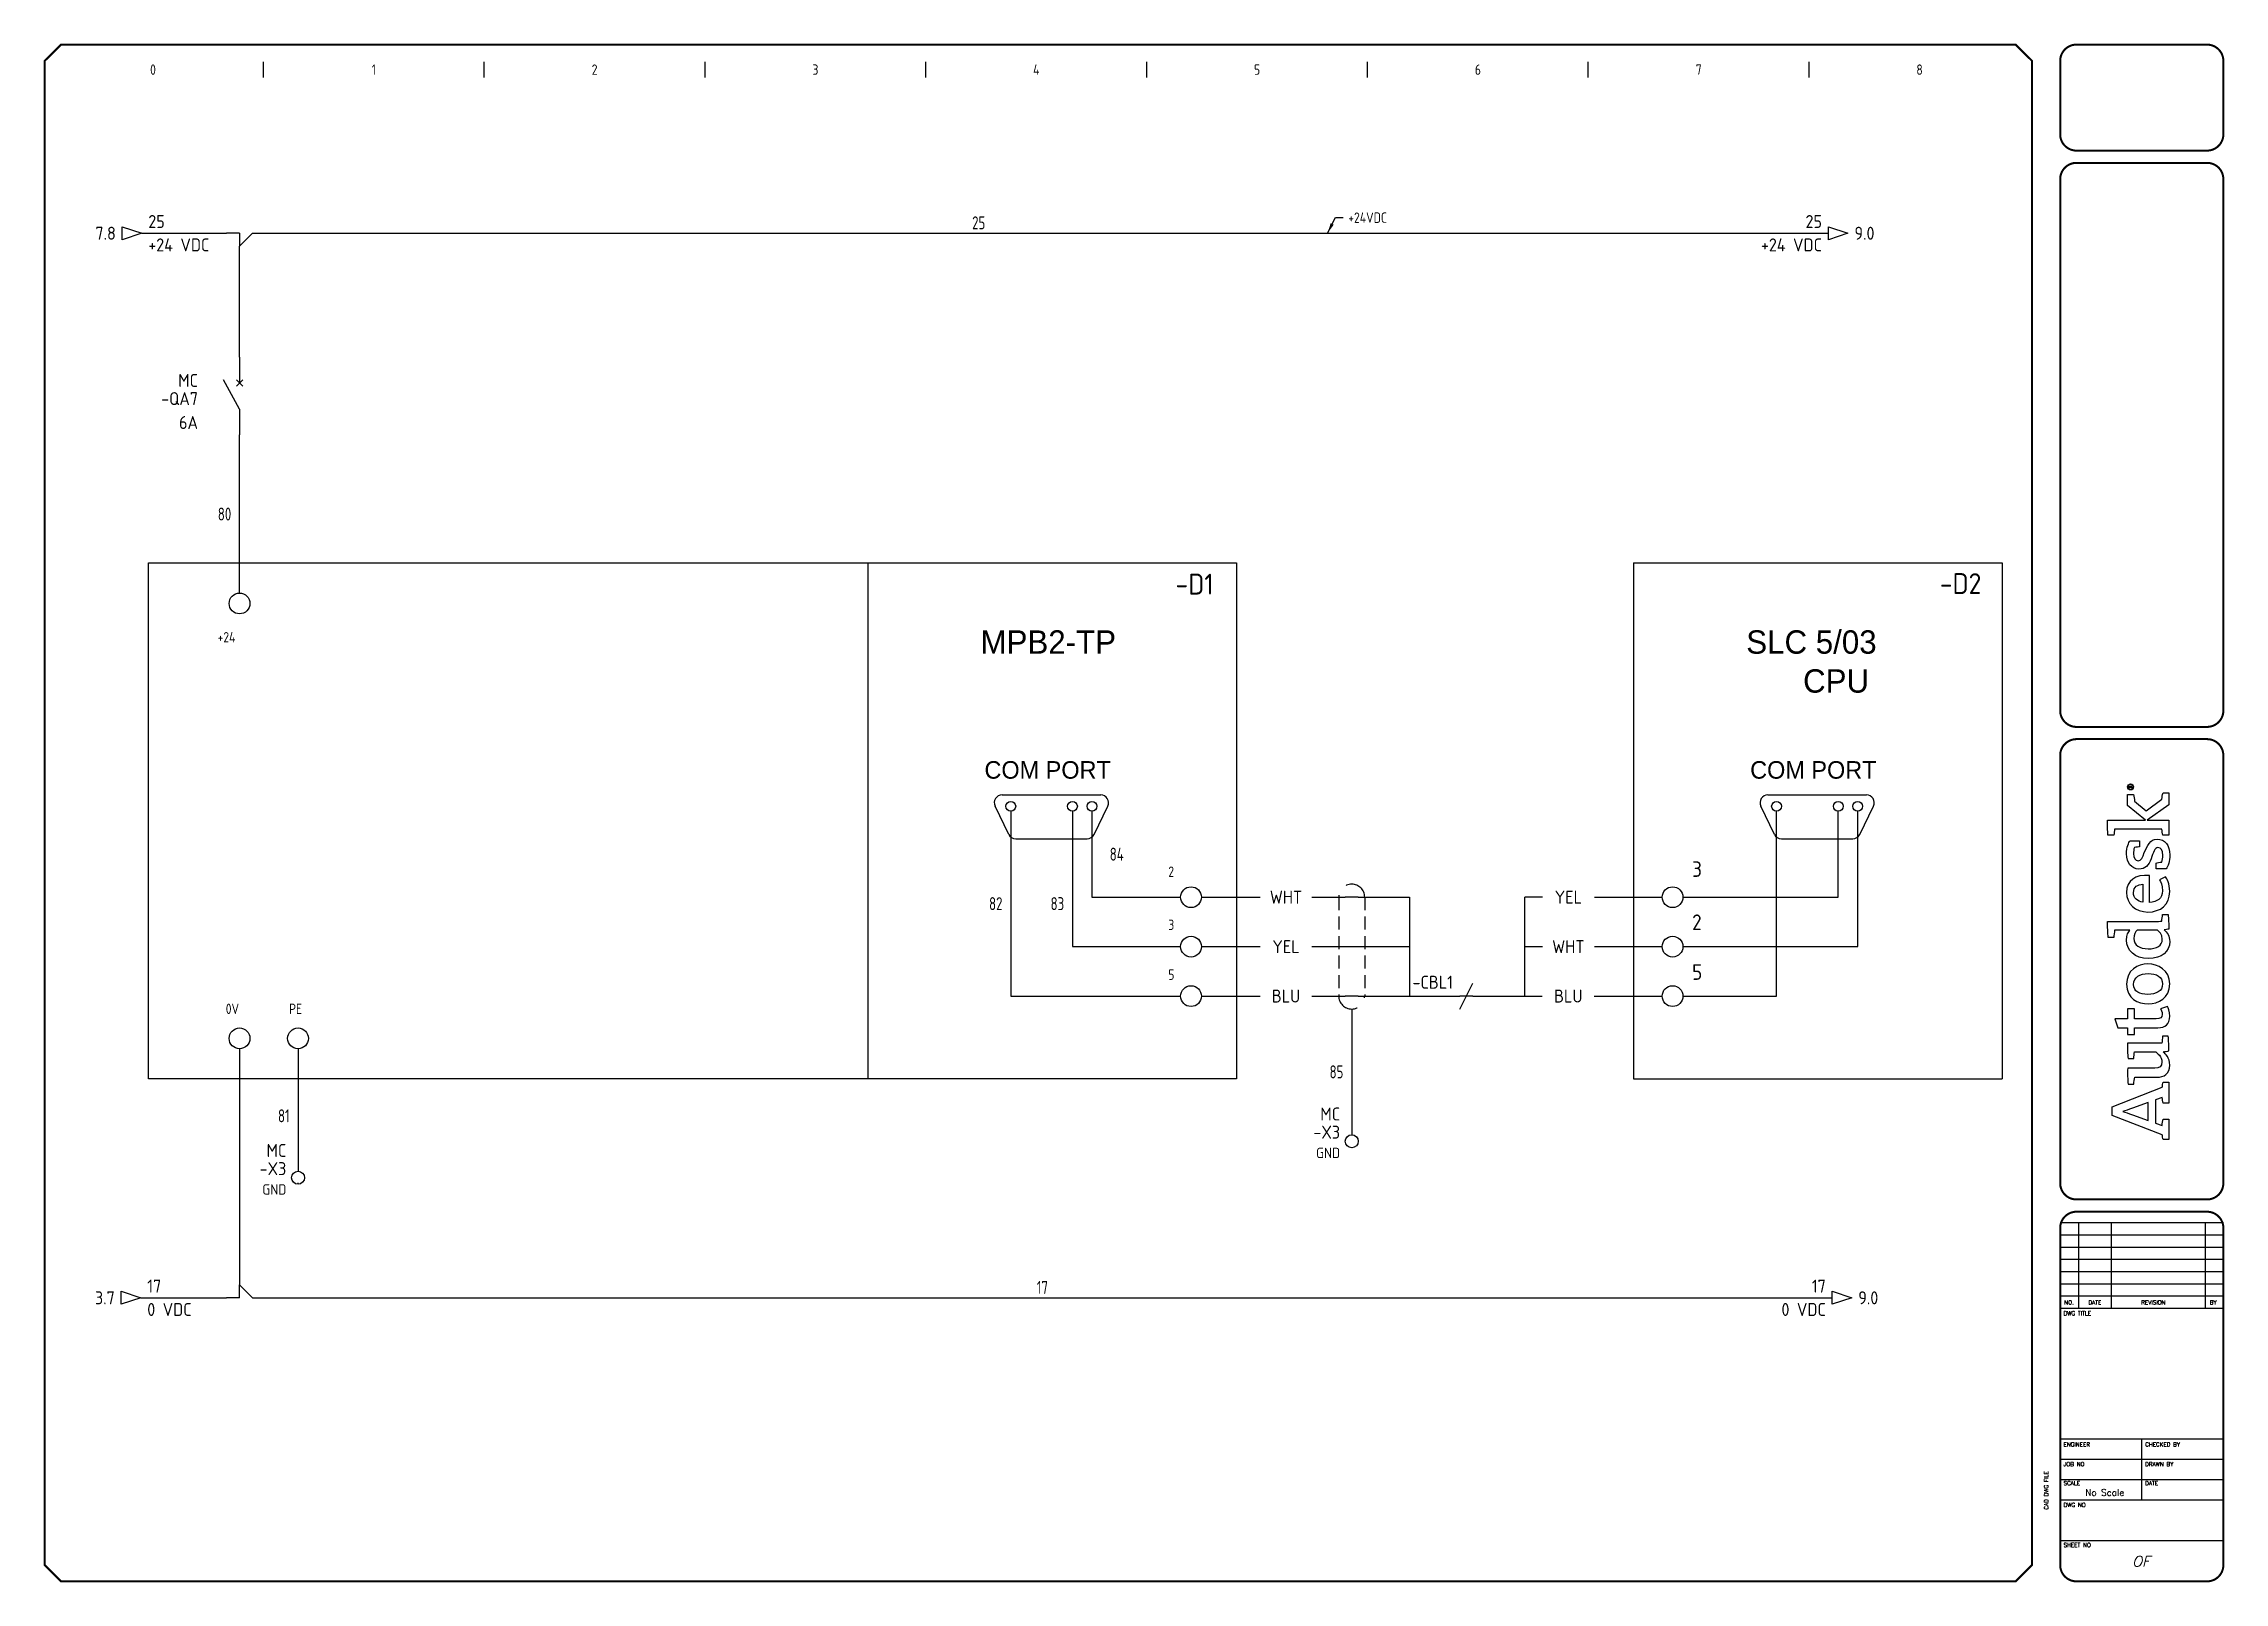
# Model space of a CAD drawing. Header units: millimetres. Extents: x 0 to 840, y 0 to 593.
import ezdxf
from ezdxf.enums import TextEntityAlignment as Align

# ---------------------------------------------------------------- set-up
doc = ezdxf.new("R2010")
doc.units = ezdxf.units.MM
doc.header["$LTSCALE"] = 10
doc.header["$MEASUREMENT"] = 0
doc.linetypes.add('DASHED', pattern=[0.75, 0.5, -0.25])
for name, color, linetype in [('_MULTI_WIRE', 195, 'Continuous'), ('BLU_1.0mm^2', 5, 'Continuous'), ('DESC', 150, 'Continuous'), ('GRN_2.5mm^2', 3, 'Continuous'), ('GRY_0.75mm^2', 9, 'Continuous'), ('LAYER_1', 160, 'Continuous'), ('LINK', 9, 'DASHED'), ('LOC', 8, 'Continuous'), ('MISC', 7, 'Continuous'), ('SYMS', 7, 'Continuous'), ('TAGS', 150, 'Continuous'), ('TERMS', 123, 'Continuous'), ('TITLE', 7, 'Continuous'), ('WHT_1.0mm^2', 7, 'Continuous'), ('WIRENO', 72, 'Continuous'), ('WIREREF', 52, 'Continuous'), ('WIREREF_DEST', 52, 'Continuous'), ('XREF', 7, 'Continuous'), ('YEL_1.0mm^2', 2, 'Continuous')]:
    doc.layers.add(name, color=color, linetype=linetype)
doc.styles.add('ITALIC', font='ITALIC')
doc.styles.add('SIMPLEX', font='simplex')
doc.styles.add('WD_IEC', font='isocp2.shx', dxfattribs={"width": 0.9, "height": 4})
doc.dimstyles.get("Standard").update_dxf_attribs({"dimtxt": 0.18, "dimasz": 0.18, "dimexe": 0.18, "dimexo": 0.0625, "dimgap": 0.09, "dimtad": 0, "dimtih": 1, "dimtoh": 1, "dimdec": 4, "dimzin": 0, "dimdsep": 46, "dimtxsty": 'Standard', "dimcen": 0.09, "dimadec": 0, "dimazin": 0, "dimtfac": 1, "dimtdec": 4, "dimtofl": 0, "dimtmove": 0, "dimatfit": 3, "dimfxl": 1, "dimtolj": 1, "dimtzin": 0, "dimarcsym": 0})

msp = doc.modelspace()

# ---------------------------------------------------------------- texts
at = {"layer": 'MISC', "insert": (502.62, 526), "char_height": 4, "attachment_point": 4, "style": 'WD_IEC'}
msp.add_mtext('+24VDC', dxfattribs=at)

# ---------------------------------------------------------------- blocks, each defined once
blk = doc.blocks.new('HDV1_06')
for centre in [(35, 183.12), (401.25, 70), (401.25, 50.95), (401.25, 31.9), (35, 15.62), (57.5, 15.62)]:
    blk.add_circle(centre, 4)
at = {"layer": 'SYMS'}
for p, q in [((0, 198.75), (418.75, 198.75)), ((0, 0), (0, 198.75)), ((276.88, 198.75), (276.88, 0)), ((418.75, 198.75), (418.75, 0)), ((328.52, 109.37), (366.48, 109.37)), ((331.06, 94.2), (325.82, 105.07)), ((363.94, 94.2), (369.18, 105.07)), ((333.76, 92.5), (361.24, 92.5)), ((418.75, 0), (0, 0))]:
    blk.add_line(p, q, dxfattribs=at)
for centre in [(331.88, 105), (355.62, 105), (363.12, 105)]:
    blk.add_circle(centre, 1.88, dxfattribs=at)
for centre, start, end in [((328.52, 106.37), 90, 205.70995), ((366.48, 106.37), 334.29005, 90), ((333.76, 95.5), 205.70995, 270), ((361.24, 95.5), 270, 334.29005)]:
    blk.add_arc(centre, 3, start, end, dxfattribs=at)
at = {"style": 'WD_IEC', "flags": 1}
for tag, p, height in [('X2TERM01', (35, 187.12), 0.512), ('X4TERM01', (31, 183.12), 0.512), ('X8TERM07', (331.88, 103.12), 0.512), ('X8TERM08', (355.62, 103.12), 0.512), ('X8TERM09', (363.12, 103.12), 0.512), ('X4TERM04', (397.25, 70), 0.512), ('X1TERM04', (405.25, 70), 0.512), ('X4TERM05', (397.25, 50.95), 0.512), ('X1TERM05', (405.25, 50.95), 0.512), ('X4TERM06', (397.25, 31.9), 0.512), ('X1TERM06', (405.25, 31.9), 0.512), ('X4TERM02', (31, 15.62), 0.512), ('X8TERM02', (35, 11.62), 0.512), ('X8TERM03', (57.5, 11.62), 0.512), ('MFG', (0, 0), 0.02), ('ASSYCODE', (0, 0), 0.02), ('CAT', (0, 0), 0.02), ('FAMILY', (0, 0), 0.02)]:
    blk.add_attdef(tag, p, '', height=height, dxfattribs=at)
at = {"style": 'WD_IEC'}
for tag, p, height in [('INST', (444.14, 189.28), 0.0625), ('LOC', (444.14, 184.33), 0.0625), ('DESC1', (437.5, 151.25), 8), ('DESC2', (437.5, 136.25), 8), ('DESC3', (437.5, 121.25), 8), ('XREF', (439.18, 109.22), 0.0781)]:
    blk.add_attdef(tag, p, '', height=height, dxfattribs=at)
blk.add_attdef('TAG1', text='', height=8, dxfattribs=at).set_placement((451.25, 166.25), align=Align.CENTER)
at = {"layer": 'SYMS'}
for s, height, p in [('MPB2-TP', 9, (320.22, 163.77)), ('COM PORT', 6.75, (321.73, 115.64))]:
    blk.add_text(s, height=height, dxfattribs=at).set_placement(p)
at = {"layer": 'SYMS', "style": 'WD_IEC'}
for tag, p in [('TERM01', (26.56, 168.12)), ('TERM04', (392.5, 77.81)), ('TERM05', (392.5, 57.36)), ('TERM06', (392.5, 38.16)), ('TERM02', (29.69, 25)), ('TERM03', (54.06, 25))]:
    blk.add_attdef(tag, p, '', height=6, dxfattribs=at)
blk = doc.blocks.new('HDV1_03')
for centre in [(15, 70), (15, 50.95), (15, 31.9)]:
    blk.add_circle(centre, 4)
at = {"layer": 'SYMS'}
for p, q in [((0, 198.75), (0, 0)), ((0, 198.75), (141.88, 198.75)), ((141.88, 198.75), (141.88, 0)), ((51.65, 109.37), (89.6, 109.37)), ((54.18, 94.2), (48.95, 105.07)), ((87.07, 94.2), (92.3, 105.07)), ((56.89, 92.5), (84.36, 92.5)), ((0, 0), (141.88, 0))]:
    blk.add_line(p, q, dxfattribs=at)
for centre in [(55, 105), (78.75, 105), (86.25, 105)]:
    blk.add_circle(centre, 1.88, dxfattribs=at)
for centre, start, end in [((51.65, 106.37), 90, 205.70995), ((89.6, 106.37), 334.29005, 90), ((56.89, 95.5), 205.70995, 270), ((84.36, 95.5), 270, 334.29005)]:
    blk.add_arc(centre, 3, start, end, dxfattribs=at)
at = {"style": 'WD_IEC'}
for tag, p, height in [('INST', (172.08, 190.11), 0.0625), ('LOC', (170.43, 183.5), 0.0625), ('DESC1', (160.62, 151.25), 8), ('DESC2', (160.62, 136.25), 8), ('DESC3', (160.62, 121.25), 8), ('XREF', (169.6, 107.57), 0.0781), ('TERM01', (22.5, 77.81), 6), ('TERM02', (22.5, 57.36), 6), ('TERM03', (22.5, 38.16), 6)]:
    blk.add_attdef(tag, p, '', height=height, dxfattribs=at)
blk.add_attdef('TAG1', text='', height=8, dxfattribs=at).set_placement((174.38, 166.25), align=Align.CENTER)
at = {"style": 'WD_IEC', "flags": 1}
for tag, p, height in [('X8TERM04', (55, 103.12), 0.512), ('X8TERM05', (78.75, 103.12), 0.512), ('X8TERM06', (86.25, 103.12), 0.512), ('X4TERM01', (11, 70), 0.512), ('X1TERM01', (19, 70), 0.512), ('X4TERM02', (11, 50.95), 0.512), ('X1TERM02', (19, 50.95), 0.512), ('X4TERM03', (11, 31.9), 0.512), ('X1TERM03', (19, 31.9), 0.512), ('FAMILY', (0, 0.62), 0.01), ('CAT', (0, 0.62), 0.01), ('ASSYCODE', (0, 0.62), 0.01), ('MFG', (0, 0.62), 0.01)]:
    blk.add_attdef(tag, p, '', height=height, dxfattribs=at)
at = {"layer": 'SYMS'}
for s, height, p in [('SLC 5/03', 9, (43.35, 163.77)), ('CPU', 9, (65.22, 148.77)), ('COM PORT', 6.75, (44.85, 115.64))]:
    blk.add_text(s, height=height, dxfattribs=at).set_placement(p)
blk = doc.blocks.new('AI9-BLK2')
at = {"layer": 'LAYER_1', "color": 7}
blk.add_circle((0, 0), 2.03, dxfattribs=at)
blk.add_open_spline([(1.7, 0), (1.7, -1), (1, -1.8), (0, -1.8), (-1, -1.8), (-1.7, -1), (-1.7, 0), (-1.7, 1), (-1, 1.8), (0, 1.8), (1, 1.8), (1.7, 1), (1.7, 0)], degree=3, knots=[0, 0, 0, 0, 1, 1, 1, 2, 2, 2, 3, 3, 3, 4, 4, 4, 4], dxfattribs=at)
blk = doc.blocks.new('AI9-BLK1')
at = {"layer": 'LAYER_1', "color": 7}
for points, knots in [([(0.7, -1.1), (0.7, -1.1), (0.2, -0.4), (0.2, -0.4), (0.1, -0.2), (0, -0.2), (-0.1, -0.1), (0.3, 0), (0.5, 0.2), (0.5, 0.5), (0.5, 0.8), (0.3, 1.1), (-0.2, 1.1), (-0.2, 1.1), (-0.8, 1.1), (-0.8, 1.1), (-0.8, 1.1), (-0.8, -1.1), (-0.8, -1.1), (-0.8, -1.1), (-0.5, -1.1), (-0.5, -1.1), (-0.5, -1.1), (-0.5, -0.1), (-0.5, -0.1), (-0.4, -0.1), (-0.3, -0.2), (-0.2, -0.3), (-0.2, -0.3), (0.3, -1.1), (0.3, -1.1), (0.3, -1.1), (0.7, -1.1), (0.7, -1.1)], [0, 0, 0, 0, 1, 1, 1, 2, 2, 2, 3, 3, 3, 4, 4, 4, 5, 5, 5, 6, 6, 6, 7, 7, 7, 8, 8, 8, 9, 9, 9, 10, 10, 10, 11, 11, 11, 11]), ([(0.2, 0.5), (0.2, 0.2), (-0.1, 0.1), (-0.3, 0.1), (-0.3, 0.1), (-0.5, 0.1), (-0.5, 0.1), (-0.5, 0.1), (-0.5, 0.8), (-0.5, 0.8), (-0.5, 0.8), (-0.2, 0.8), (-0.2, 0.8), (0.1, 0.8), (0.2, 0.7), (0.2, 0.5)], [0, 0, 0, 0, 1, 1, 1, 2, 2, 2, 3, 3, 3, 4, 4, 4, 5, 5, 5, 5])]:
    blk.add_open_spline(points, degree=3, knots=knots, dxfattribs=at)
blk = doc.blocks.new('LOGO')
for points, knots in [([(35.2, 4.3), (35.2, 4.3), (22.1, 38.1), (22.1, 38.1), (22.1, 38.1), (16.1, 38.1), (16.1, 38.1), (16.1, 38.1), (3.2, 4.3), (3.2, 4.3), (2.2, 4.2), (0.9, 4), (0, 3.7), (0, 3.7), (0, 0), (0, 0), (0, 0), (13.7, 0), (13.7, 0), (13.7, 0), (13.7, 3.7), (13.7, 3.7), (12.4, 4), (10.9, 4.3), (9.5, 4.4), (9.5, 4.4), (11.1, 8.8), (11.1, 8.8), (11.1, 8.8), (26.8, 8.8), (26.8, 8.8), (26.8, 8.8), (28.4, 4.3), (28.4, 4.3), (27, 4.2), (25.8, 4), (24.5, 3.7), (24.5, 3.7), (24.5, 0), (24.5, 0), (24.5, 0), (38.7, 0), (38.7, 0), (38.7, 0), (38.7, 3.7), (38.7, 3.7), (37.9, 3.9), (36, 4.3), (35.2, 4.3)], [0, 0, 0, 0, 1, 1, 1, 2, 2, 2, 3, 3, 3, 4, 4, 4, 5, 5, 5, 6, 6, 6, 7, 7, 7, 8, 8, 8, 9, 9, 9, 10, 10, 10, 11, 11, 11, 12, 12, 12, 13, 13, 13, 14, 14, 14, 15, 15, 15, 16, 16, 16, 16]), ([(12.8, 13.8), (12.8, 13.8), (16.6, 24.3), (16.6, 24.3), (17.8, 27.5), (18.2, 28.8), (18.8, 30.9), (18.8, 30.9), (18.9, 30.9), (18.9, 30.9), (19.6, 28.9), (20, 27.5), (21.1, 24.3), (21.1, 24.3), (24.9, 13.8), (24.9, 13.8), (24.9, 13.8), (12.8, 13.8), (12.8, 13.8)], [0, 0, 0, 0, 1, 1, 1, 2, 2, 2, 3, 3, 3, 4, 4, 4, 5, 5, 5, 6, 6, 6, 6]), ([(70.8, 23.1), (70.8, 23.1), (70.8, 27.7), (70.8, 27.7), (70.8, 27.7), (75.3, 27.7), (75.3, 27.7), (75.3, 27.7), (75.3, 34.3), (75.3, 34.3), (75.3, 34.3), (81.3, 36.2), (81.3, 36.2), (81.3, 36.2), (81.3, 27.7), (81.3, 27.7), (81.3, 27.7), (88, 27.7), (88, 27.7), (88, 27.7), (88, 23.1), (88, 23.1), (88, 23.1), (81.3, 23.1), (81.3, 23.1), (81.3, 23.1), (81.3, 8.4), (81.3, 8.4), (81.3, 5.6), (82.1, 4.3), (84.3, 4.3), (86, 4.3), (87.5, 5.1), (88, 5.5), (88, 5.5), (89.7, 0.9), (89.7, 0.9), (88.7, 0.3), (86.5, -0.7), (83.2, -0.7), (77.6, -0.7), (75.3, 2.4), (75.3, 7.4), (75.3, 7.4), (75.3, 23.1), (75.3, 23.1), (75.3, 23.1), (70.8, 23.1), (70.8, 23.1)], [0, 0, 0, 0, 1, 1, 1, 2, 2, 2, 3, 3, 3, 4, 4, 4, 5, 5, 5, 6, 6, 6, 7, 7, 7, 8, 8, 8, 9, 9, 9, 10, 10, 10, 11, 11, 11, 12, 12, 12, 13, 13, 13, 14, 14, 14, 15, 15, 15, 16, 16, 16, 16]), ([(147.1, 4.7), (147.1, 5.4), (147, 6.1), (147, 6.9), (147, 6.9), (147, 41.1), (147, 41.1), (143.4, 41.2), (139.3, 41), (136.1, 40.7), (136.1, 40.7), (136.1, 37), (136.1, 37), (137.7, 36.8), (139.6, 36.6), (141, 36.4), (141, 36.4), (141, 36.4), (141, 36.4), (141, 36.4), (141, 26.2), (141, 26.2), (140, 27.1), (138, 28.4), (134.3, 28.4), (127.3, 28.4), (122, 22.6), (122, 13.8), (122, 4.5), (126.6, -0.7), (133.4, -0.7), (137.1, -0.7), (139.6, 1.1), (141.3, 3.1), (141.3, 2.1), (141.6, 0.6), (141.8, 0), (145.2, -0.2), (148.7, 0.1), (151.7, 0.4), (151.7, 0.4), (151.7, 4.1), (151.7, 4.1), (150.2, 4.2), (148.4, 4.5), (147.1, 4.7)], [0, 0, 0, 0, 1, 1, 1, 2, 2, 2, 3, 3, 3, 4, 4, 4, 5, 5, 5, 6, 6, 6, 7, 7, 7, 8, 8, 8, 9, 9, 9, 10, 10, 10, 11, 11, 11, 12, 12, 12, 13, 13, 13, 14, 14, 14, 15, 15, 15, 15]), ([(229.4, 4.6), (229.4, 4.6), (221.5, 15.2), (221.5, 15.2), (221.5, 15.2), (228, 23), (228, 23), (229.4, 23.1), (231.3, 23.3), (232.4, 23.6), (232.4, 23.6), (232.4, 27.7), (232.4, 27.7), (232.4, 27.7), (225, 27.7), (225, 27.7), (225, 27.7), (215.2, 15.6), (215.2, 15.6), (215.2, 15.6), (215.2, 41.2), (215.2, 41.2), (211.8, 41.3), (208.2, 41.2), (205.1, 40.9), (205.1, 40.9), (205.1, 36.9), (205.1, 36.9), (206.5, 36.8), (208, 36.6), (209.1, 36.5), (209.1, 36.5), (209.1, 4.5), (209.1, 4.5), (207.8, 4.4), (206.3, 4.2), (205.1, 4), (205.1, 4), (205.1, 0), (205.1, 0), (205.1, 0), (215.2, 0), (215.2, 0), (215.2, 0), (215.2, 14.5), (215.2, 14.5), (215.2, 14.5), (225.6, 0), (225.6, 0), (225.6, 0), (233.7, 0), (233.7, 0), (233.7, 0), (233.7, 3.8), (233.7, 3.8), (232.2, 4.2), (230.6, 4.4), (229.4, 4.6)], [0, 0, 0, 0, 1, 1, 1, 2, 2, 2, 3, 3, 3, 4, 4, 4, 5, 5, 5, 6, 6, 6, 7, 7, 7, 8, 8, 8, 9, 9, 9, 10, 10, 10, 11, 11, 11, 12, 12, 12, 13, 13, 13, 14, 14, 14, 15, 15, 15, 16, 16, 16, 17, 17, 17, 18, 18, 18, 19, 19, 19, 19]), ([(59.7, -0.1), (59.5, 0.6), (59.2, 2.6), (59.1, 3.8), (57.8, 2), (54.9, -0.7), (50.2, -0.7), (44.2, -0.7), (42, 3.1), (42, 8.1), (42, 8.1), (42, 22.9), (42, 22.9), (40.6, 23.2), (38.8, 23.4), (37.3, 23.5), (37.3, 23.5), (37.3, 27.3), (37.3, 27.3), (40.3, 27.6), (44.4, 27.8), (48, 27.6), (48, 27.6), (48, 9.3), (48, 9.3), (48, 6.2), (49.1, 4.5), (52.3, 4.5), (55.8, 4.5), (58.4, 7.9), (59, 8.6), (59, 8.6), (59, 23), (59, 23), (57.8, 23.2), (56, 23.4), (54.6, 23.5), (54.6, 23.5), (54.6, 27.3), (54.6, 27.3), (57.6, 27.7), (61.5, 27.8), (65, 27.7), (65, 27.7), (65, 4.6), (65, 4.6), (66.3, 4.4), (68.1, 4.2), (69.6, 4.1), (69.6, 4.1), (69.6, 0.3), (69.6, 0.3), (66.7, 0), (63, -0.2), (59.7, -0.1)], [0, 0, 0, 0, 1, 1, 1, 2, 2, 2, 3, 3, 3, 4, 4, 4, 5, 5, 5, 6, 6, 6, 7, 7, 7, 8, 8, 8, 9, 9, 9, 10, 10, 10, 11, 11, 11, 12, 12, 12, 13, 13, 13, 14, 14, 14, 15, 15, 15, 16, 16, 16, 17, 17, 17, 18, 18, 18, 18]), ([(104.8, -0.7), (95.2, -0.7), (91.4, 7), (91.4, 13.8), (91.4, 20.6), (95.1, 28.4), (104.6, 28.4), (114.1, 28.4), (118.3, 20.8), (118.3, 14), (118.3, 7.2), (114.2, -0.7), (104.8, -0.7)], [0, 0, 0, 0, 1, 1, 1, 2, 2, 2, 3, 3, 3, 4, 4, 4, 4]), ([(104.5, 23.6), (99.6, 23.6), (97.8, 19.5), (97.8, 14), (97.8, 8.5), (99.9, 4.1), (104.8, 4.1), (109.8, 4.1), (111.8, 8.2), (111.8, 13.8), (111.8, 19.3), (109.5, 23.6), (104.5, 23.6)], [0, 0, 0, 0, 1, 1, 1, 2, 2, 2, 3, 3, 3, 4, 4, 4, 4]), ([(141, 7.6), (140.3, 6.7), (138.2, 4.3), (135, 4.3), (130.5, 4.3), (128.5, 8.1), (128.5, 13.8), (128.5, 19.6), (130.9, 23.5), (135.4, 23.5), (138.3, 23.5), (139.9, 22.3), (141, 21.3), (141, 21.3), (141, 7.6), (141, 7.6)], [0, 0, 0, 0, 1, 1, 1, 2, 2, 2, 3, 3, 3, 4, 4, 4, 5, 5, 5, 5]), ([(167.6, 4.1), (171.4, 4.1), (173.8, 5.5), (175, 6.2), (175, 6.2), (177.1, 2.1), (177.1, 2.1), (175.5, 1.1), (172.6, -0.7), (167.2, -0.7), (158.2, -0.7), (153.3, 5.5), (153.3, 14), (153.3, 22.5), (158.9, 28.4), (166.4, 28.4), (174.6, 28.4), (178.7, 22.5), (177.9, 12.9), (177.9, 12.9), (159.8, 12.9), (159.8, 12.9), (160, 7.9), (162.3, 4.1), (167.6, 4.1)], [0, 0, 0, 0, 1, 1, 1, 2, 2, 2, 3, 3, 3, 4, 4, 4, 5, 5, 5, 6, 6, 6, 7, 7, 7, 8, 8, 8, 8]), ([(172, 17.3), (171.9, 20.8), (170.4, 23.7), (166.3, 23.7), (162.6, 23.7), (160.6, 21.2), (159.9, 17.3), (159.9, 17.3), (172, 17.3), (172, 17.3)], [0, 0, 0, 0, 1, 1, 1, 2, 2, 2, 3, 3, 3, 3]), ([(193.3, 16.4), (190.2, 17.6), (187.8, 18.3), (187.8, 20.5), (187.8, 22.6), (189.9, 23.7), (192.6, 23.7), (194.1, 23.7), (195.6, 23.5), (196.8, 23.1), (196.9, 21.9), (197.1, 20.1), (197.3, 19.6), (197.3, 19.6), (201.3, 19.6), (201.3, 19.6), (201.3, 19.6), (201.3, 26.1), (201.3, 26.1), (200.2, 26.8), (197.1, 28.4), (192.4, 28.4), (186.5, 28.4), (182.2, 25), (182.2, 20.1), (182.2, 15.7), (184.9, 13.4), (189.1, 11.9), (193.4, 10.4), (196.7, 9.3), (196.7, 7.2), (196.7, 5.1), (195, 3.9), (191.4, 3.9), (189.9, 3.9), (188.1, 4.1), (187, 4.6), (186.9, 5.9), (186.6, 7.8), (186.3, 8.4), (186.3, 8.4), (182.3, 8.4), (182.3, 8.4), (182.3, 8.4), (182.3, 1.6), (182.3, 1.6), (182.3, 1.6), (182.3, 1.6), (182.3, 1.6), (184.1, 0.5), (187.5, -0.8), (191.8, -0.8), (198.3, -0.8), (202.4, 2.6), (202.4, 7.8), (202.4, 12.5), (197.8, 14.6), (193.3, 16.4)], [0, 0, 0, 0, 1, 1, 1, 2, 2, 2, 3, 3, 3, 4, 4, 4, 5, 5, 5, 6, 6, 6, 7, 7, 7, 8, 8, 8, 9, 9, 9, 10, 10, 10, 11, 11, 11, 12, 12, 12, 13, 13, 13, 14, 14, 14, 15, 15, 15, 16, 16, 16, 17, 17, 17, 18, 18, 18, 19, 19, 19, 19])]:
    blk.add_open_spline(points, degree=3, knots=knots)
for name, p in [('AI9-BLK2', (237.6, 25.7)), ('AI9-BLK1', (237.8, 25.7))]:
    blk.add_blockref(name, p)
blk = doc.blocks.new('acade_title')
at = {"layer": 'SYMS'}
for p, q in [((85, 580), (85, 586)), ((170, 580), (170, 586)), ((255, 580), (255, 586)), ((340, 580), (340, 586)), ((425, 580), (425, 586)), ((510, 580), (510, 586)), ((595, 580), (595, 586)), ((680, 580), (680, 586))]:
    blk.add_line(p, q, dxfattribs=at)
at = {"layer": 'TITLE'}
for p, q in [((765.79, 586.36), (765.79, 551.29)), ((776.63, 138.97), (839.44, 138.97)), ((783.7, 138.97), (783.7, 106)), ((796.26, 138.97), (796.26, 106)), ((832.38, 138.97), (832.38, 106)), ((776.63, 134.26), (839.44, 134.26)), ((776.63, 129.55), (839.44, 129.55)), ((776.63, 124.84), (839.44, 124.84)), ((776.63, 120.13), (839.44, 120.13)), ((776.63, 115.42), (839.44, 115.42)), ((776.63, 110.71), (839.44, 110.71)), ((776.63, 106), (839.44, 106)), ((765.79, 7.07), (765.79, 55.62)), ((776.63, 55.75), (839.44, 55.75)), ((808.04, 32.19), (808.04, 55.75)), ((776.63, 47.89), (839.44, 47.89)), ((776.63, 40.04), (839.44, 40.04)), ((776.63, 32.19), (839.44, 32.19)), ((776.63, 16.49), (839.44, 16.49))]:
    blk.add_line(p, q, dxfattribs=at)
at = {"layer": 'TITLE', "const_width": 0.784}
blk.add_lwpolyline([(765.79, 7.07), (765.79, 586.36), (759.5, 592.64), (7.07, 592.64), (0.79, 586.36), (0.79, 7.07), (7.07, 0.79), (759.5, 0.79)], close=True, dxfattribs=at)
for points in [[(782.91, 592.64, 0.414214), (776.63, 586.36, 0.414214)], [(839.44, 586.36, 0.414214), (833.16, 592.64, 0.414214)], [(776.63, 558.09, 0.414214), (782.91, 551.81, 0.414214)], [(833.16, 551.81, 0.414214), (839.44, 558.09, 0.414214)], [(782.91, 547.1, 0.414214), (776.63, 540.82, 0.414214)], [(839.44, 540.82, 0.414214), (833.16, 547.1, 0.414214)], [(776.63, 336.15, 0.414214), (782.91, 329.87, 0.414214)], [(833.16, 329.87, 0.414214), (839.44, 336.15, 0.414214)], [(782.91, 325.16, 0.414214), (776.63, 318.88, 0.414214)], [(839.44, 318.88, 0.414214), (833.16, 325.16, 0.414214)], [(776.63, 154.15, 0.414214), (782.91, 147.87, 0.414214)], [(833.16, 147.87, 0.414214), (839.44, 154.15, 0.414214)], [(782.91, 143.16, 0.414214), (776.63, 136.88, 0.414214)], [(839.44, 136.88, 0.414214), (833.16, 143.16, 0.414214)], [(776.63, 7.07, 0.414214), (782.91, 0.79, 0.414214)], [(833.16, 0.79, 0.414214), (839.44, 7.07, 0.414214)]]:
    blk.add_lwpolyline(points, format="xyb", dxfattribs=at)
for points in [[(833.16, 592.64), (782.91, 592.64)], [(776.63, 586.36), (776.63, 558.09)], [(839.44, 586.36), (839.44, 558.09)], [(833.16, 551.81), (782.91, 551.81)], [(833.16, 547.1), (782.91, 547.1)], [(776.63, 540.82), (776.63, 336.15)], [(839.44, 540.82), (839.44, 336.15)], [(782.91, 329.87), (833.16, 329.87)], [(782.91, 325.16), (833.16, 325.16)], [(782.91, 147.87), (833.16, 147.87)], [(782.91, 143.16), (833.16, 143.16)], [(776.63, 136.88), (776.63, 7.07)], [(839.44, 136.88), (839.44, 7.07)], [(782.91, 0.79), (833.16, 0.79)]]:
    blk.add_lwpolyline(points, dxfattribs=at)
at = {"layer": 'TITLE', "color": 7, "const_width": 0.784}
for points in [[(776.63, 318.88), (776.63, 154.15)], [(839.44, 318.88), (839.44, 154.15)]]:
    blk.add_lwpolyline(points, dxfattribs=at)
at = {"xscale": 0.571500000000015, "yscale": 0.571500000000015, "zscale": 0.571500000000015, "rotation": 90}
blk.add_blockref('LOGO', (818.39, 170.97), dxfattribs=at)
at = {"layer": 'SYMS', "style": 'WD_IEC', "width": 0.9}
for s, p in [('0', (42.5, 581)), ('1', (127.5, 581)), ('2', (212.5, 581)), ('3', (297.5, 581)), ('4', (382.5, 581)), ('5', (467.5, 581)), ('6', (552.5, 581)), ('7', (637.5, 581)), ('8', (722.5, 581))]:
    blk.add_text(s, height=4, dxfattribs=at).set_placement(p, align=Align.CENTER)
at = {"layer": 'TITLE', "color": 1, "style": 'SIMPLEX'}
for s, p in [('DWG TITLE', (777.94, 103.25)), ('ENGINEER', (777.94, 52.74)), ('CHECKED BY', (809.35, 52.74)), ('JOB NO', (777.94, 45.15)), ('DRAWN BY', (809.35, 45.15)), ('SCALE', (777.94, 37.82)), ('DATE', (809.35, 37.82)), ('DWG NO', (777.94, 29.44)), ('SHEET NO', (777.94, 14))]:
    blk.add_text(s, height=1.57, dxfattribs=at).set_placement(p)
at = {"layer": 'TITLE', "color": 1}
for s, height, style, p in [('NO.', 1.57, 'SIMPLEX', (780.03, 108.22)), ('DATE', 1.57, 'SIMPLEX', (789.98, 108.22)), ('REVISION', 1.57, 'SIMPLEX', (812.49, 108.22)), ('BY', 1.57, 'SIMPLEX', (835.52, 108.22)), ('OF', 4, 'ITALIC', (807.77, 8.51))]:
    blk.add_text(s, height=height, dxfattribs=dict(at, style=style)).set_placement(p, align=Align.MIDDLE)
at = {"layer": 'TITLE', "color": 1, "style": 'SIMPLEX'}
blk.add_text('CAD DWG FILE', height=1.5703, rotation=90, dxfattribs=at).set_placement((772.05, 28.4))
at = {"layer": 'TITLE', "color": 1, "style": 'ITALIC'}
for tag, height, p in [('TITLE#1', 3, (806.47, 85.58)), ('TITLE#2', 3, (806.47, 80.5)), ('TITLE#3', 3, (806.47, 75.41)), ('TITLE#4', 3, (806.47, 70.33)), ('DWG#', 4, (806.47, 20.76))]:
    blk.add_attdef(tag, text='', height=height, dxfattribs=at).set_placement(p, align=Align.CENTER)
at = {"layer": 'TITLE', "color": 1, "style": 'SIMPLEX'}
blk.add_attdef('CAD#', (772.63, 49.19), '', height=2.5, rotation=90, dxfattribs=at)
at = {"layer": 'TITLE', "color": 1}
for tag, p, height, style in [('ENGINEER', (783.37, 49.19), 2.5, 'ITALIC'), ('CHKDBY', (813.2, 49.2), 2.5, 'ITALIC'), ('JOB#', (789.06, 41.3), 2.5, 'SIMPLEX'), ('DRAWNBY', (814.95, 41.3), 2.5, 'ITALIC'), ('SCALE', (786.29, 33.76), 2.5, 'SIMPLEX'), ('DATE', (812.8, 33.76), 2.5, 'SIMPLEX'), ('SHTS', (815.9, 6.29), 4, 'ITALIC')]:
    blk.add_attdef(tag, p, '', height=height, dxfattribs=dict(at, style=style))
at = {"layer": 'TITLE', "color": 1, "style": 'ITALIC'}
blk.add_attdef('SH#', text='', height=4, dxfattribs=at).set_placement((799.54, 6.29), align=Align.RIGHT)
at = {"layer": 'TITLE', "color": 7, "flags": 9}
blk.add_attdef('WD_TB', (782.91, 0.79), '', height=3.14, dxfattribs=at)
blk = doc.blocks.new('HA3S1_INLINE')
at = {"style": 'WD_IEC', "flags": 8}
blk.add_attdef('WIRENO', text='', height=2.5, dxfattribs=at).set_placement((5, 4), align=Align.MIDDLE)
at = {"color": 7, "style": 'WD_IEC'}
for tag, p in [('X4_TINY_DOT_DONT_REMOVE', (0, 0)), ('X1_TINY_DOT_DONT_REMOVE', (10, 0))]:
    blk.add_attdef(tag, p, '', height=0.0001, dxfattribs=at)
at = {"style": 'WD_IEC', "flags": 1}
for tag, p in [('X4TERM01', (0, 0)), ('X1TERM02', (10, 0))]:
    blk.add_attdef(tag, p, '', height=0.32, dxfattribs=at)
at = {"style": 'WD_IEC'}
for tag, p in [('DESC1', (5, 0)), ('XREF', (5, -4))]:
    blk.add_attdef(tag, text='', height=2.5, dxfattribs=at).set_placement(p, align=Align.MIDDLE)
at = {"style": 'WD_IEC', "flags": 1}
blk.add_attdef('SIGCODE', text='', height=1, dxfattribs=at).set_placement((7.5, 1.55), align=Align.RIGHT)
blk = doc.blocks.new('HA3D3_INLINE')
at = {"style": 'WD_IEC', "flags": 8}
blk.add_attdef('WIRENO', text='', height=2.5, dxfattribs=at).set_placement((-5, 4), align=Align.MIDDLE)
at = {"color": 7, "style": 'WD_IEC'}
for tag, p in [('X4_TINY_DOT_DONT_REMOVE', (-10, 0)), ('X1_TINY_DOT_DONT_REMOVE', (0, 0))]:
    blk.add_attdef(tag, p, '', height=0.0001, dxfattribs=at)
at = {"style": 'WD_IEC', "flags": 1}
for tag, p in [('X4TERM02', (-10, 0)), ('X1TERM01', (0, 0))]:
    blk.add_attdef(tag, p, '', height=0.32, dxfattribs=at)
at = {"style": 'WD_IEC'}
for tag, p in [('DESC1', (-5, 0)), ('XREF', (-5, -4))]:
    blk.add_attdef(tag, text='', height=2.5, dxfattribs=at).set_placement(p, align=Align.MIDDLE)
at = {"style": 'WD_IEC', "flags": 1}
blk.add_attdef('SIGCODE', text='', height=1, dxfattribs=at).set_placement((-3, 1.55), align=Align.RIGHT)
blk = doc.blocks.new('VCB1')
for p, q in [((0, 7.5), (0, 2.5)), ((0, -2.5), (-3.12, 3.12)), ((0.62, 1.88), (-0.62, 3.12)), ((-0.62, 1.88), (0.62, 3.12)), ((0, -2.5), (0, -7.5))]:
    blk.add_line(p, q)
at = {"style": 'WD_IEC'}
for tag, p in [('INST', (-8, 5.25)), ('LOC', (-8, 1.75)), ('TAG1', (-8, -1.75)), ('RATING1', (-8, -6.35)), ('DESC1', (-8, -14.35)), ('DESC2', (-8, -17.85)), ('DESC3', (-8, -21.35))]:
    blk.add_attdef(tag, text='', height=2.5, dxfattribs=at).set_placement(p, align=Align.RIGHT)
blk.add_attdef('TERM01', text='', height=2, rotation=90, dxfattribs=at).set_placement((-1, 7.5), align=Align.RIGHT)
at = {"style": 'WD_IEC', "flags": 1}
for tag, p, height in [('X2TERM01', (0, 7.5), 0.32), ('MFG', (2.75, 6.5), 1.5), ('CAT', (2.75, 4), 1.5), ('X4LINK', (-2, 0), 0.32), ('X1LINK', (-0.5, 0), 0.32), ('X8TERM02', (0, -7.5), 0.32), ('ASSYCODE', (1, -9), 1), ('FAMILY', (1, -10.5), 1), ('CATDESC', (1, -12), 1), ('CONTACT', (1, -13.5), 1), ('COMMON', (2.25, -14.75), 1)]:
    blk.add_attdef(tag, p, '', height=height, dxfattribs=at)
at = {"style": 'WD_IEC'}
blk.add_attdef('TERM02', (-1, -7.5), '', height=2, rotation=90, dxfattribs=at)
at = {"lineweight": 15, "style": 'WD_IEC'}
blk.add_attdef('XREF', text='', height=2.5, dxfattribs=at).set_placement((-8, -10.35), align=Align.RIGHT)
blk = doc.blocks.new('HA1S1')
blk.add_lwpolyline([(0, 1.25), (3.75, 0), (0, -1.25)], close=True)
at = {"style": 'WD_IEC'}
for tag, height, flags, p in [('WIRENO', 2.5, 8, (-1.25, 1)), ('SIGCODE', 1, 1, (5, 1.8))]:
    blk.add_attdef(tag, text='', height=height, dxfattribs=dict(at, flags=flags)).set_placement(p, align=Align.RIGHT)
at = {"style": 'WD_IEC', "flags": 1}
blk.add_attdef('X4TERM01', (0, 0), '', height=0.32, dxfattribs=at)
at = {"style": 'WD_IEC'}
blk.add_attdef('XREF', text='', height=2.5, dxfattribs=at).set_placement((5, 0), align=Align.MIDDLE_LEFT)
blk.add_attdef('DESC1', text='', height=2.5, dxfattribs=at).set_placement((-1.25, -1), align=Align.TOP_RIGHT)
blk = doc.blocks.new('HW01')
for p, q in [((-1.25, -2.5), (1.25, 2.5)), ((1.25, 0), (-1.25, 0))]:
    blk.add_line(p, q)
at = {"style": 'WD_IEC', "flags": 1}
for tag, p in [('INST', (-4.5, 8.25)), ('LOC', (-4.5, 4.75)), ('XREF', (-4.5, -3.75)), ('DESC1', (-4.5, -7.75)), ('DESC3', (-4.5, -14.75)), ('DESC2', (-4.5, -11.25))]:
    blk.add_attdef(tag, text='', height=2.5, dxfattribs=at).set_placement(p, align=Align.RIGHT)
at = {"style": 'WD_IEC'}
blk.add_attdef('TAG1', text='', height=2.5, dxfattribs=at).set_placement((-4.5, 1.25), align=Align.RIGHT)
at = {"style": 'WD_IEC', "flags": 1}
for tag, p, height in [('X4TERM01', (-1.25, 0), 0.36), ('X2LINK', (0, 1), 0.32), ('X1TERM01', (1.25, 0), 0.36), ('X8LINK', (0, -1), 0.32), ('MFG', (3.06, -7.26), 1), ('CAT', (3.06, -8.76), 1), ('ASSYCODE', (3.06, -10.26), 1), ('FAMILY', (3.06, -11.76), 1), ('CATDESC', (3.06, -13.26), 1)]:
    blk.add_attdef(tag, p, '', height=height, dxfattribs=at)
at = {"style": 'WD_IEC'}
blk.add_attdef('RATING1', text='', height=2.5, dxfattribs=at).set_placement((2, -2), align=Align.MIDDLE_LEFT)
blk = doc.blocks.new('HA1D3')
blk.add_lwpolyline([(0, 0), (-3.75, -1.25), (-3.75, 1.25)], close=True)
at = {"style": 'WD_IEC'}
blk.add_attdef('XREF', text='', height=2.5, dxfattribs=at).set_placement((-5, 0), align=Align.MIDDLE_RIGHT)
at = {"style": 'WD_IEC', "flags": 1}
blk.add_attdef('SIGCODE', text='', height=1, dxfattribs=at).set_placement((-2.5, 1.8), align=Align.RIGHT)
at = {"style": 'WD_IEC'}
for tag, p, height, flags in [('X1TERM01', (0, 0), 0.32, 1), ('WIRENO', (1.25, 1), 2.5, 8)]:
    blk.add_attdef(tag, p, '', height=height, dxfattribs=dict(at, flags=flags))
blk.add_attdef('DESC1', text='', height=2.5, dxfattribs=at).set_placement((1.25, -1), align=Align.TOP_LEFT)
blk = doc.blocks.new('HS0_11')
blk.add_line((1.25, 0), (-1.25, 0))
at = {"linetype": 'DASHED'}
blk.add_arc((0, 0), 2.5, 0, 180, dxfattribs=at)
at = {"style": 'WD_IEC', "flags": 1}
for tag, p in [('X8LINKL', (-2.5, 0)), ('X4TERM01', (-1.25, 0)), ('X1TERM01', (1.25, 0)), ('X8LINKR', (2.5, 0))]:
    blk.add_attdef(tag, p, '', height=0.32, dxfattribs=at)
blk = doc.blocks.new('HS0_21')
blk.add_line((1.25, 0), (-1.25, 0))
at = {"linetype": 'DASHED'}
blk.add_arc((0, 0), 2.5, 180, 0, dxfattribs=at)
at = {"style": 'WD_IEC', "flags": 1}
for tag, p in [('X2LINKL', (-2.5, 0)), ('X4TERM01', (-1.25, 0)), ('X1TERM01', (1.25, 0)), ('X2LINKR', (2.5, 0)), ('X8TERM02', (0, -2.5)), ('WD_NOTJUMPERED', (1.79, -2.5))]:
    blk.add_attdef(tag, p, '', height=0.32, dxfattribs=at)
blk.add_attdef('X8TERMDESC02', text='', height=2, dxfattribs=at).set_placement((0.25, -3.76), align=Align.TOP_LEFT)
blk = doc.blocks.new('WD_WNH')
at = {"linetype": 'Continuous', "style": 'WD_IEC', "width": 0.8}
blk.add_attdef('WIRENO', text='', height=2.5, dxfattribs=at).set_placement((0, 0.75), align=Align.CENTER)
at = {"style": 'WD_IEC', "flags": 1}
for tag, p in [('W08USER', (0, 0.375)), ('W04USER', (0, 0.875)), ('W05USER', (0, 0.75)), ('W09USER', (0, 0.25)), ('W03USER', (0, 1)), ('W06USER', (0, 0.625)), ('W07USER', (0, 0.5)), ('W02USER', (0, 1.125)), ('W01USER', (0, 1.25)), ('W10USER', (0, 0.125))]:
    blk.add_attdef(tag, text='', height=0.08, dxfattribs=at).set_placement(p, align=Align.CENTER)
blk = doc.blocks.new('WD_WNV')
at = {"linetype": 'Continuous', "style": 'WD_IEC', "width": 0.8}
blk.add_attdef('WIRENO', text='', height=2.5, dxfattribs=at).set_placement((-1.6, 0), align=Align.MIDDLE_RIGHT)
at = {"style": 'WD_IEC', "flags": 1}
for tag, p in [('W08USER', (-1, 0.375)), ('W04USER', (-1, 0.875)), ('W05USER', (-1, 0.75)), ('W09USER', (-1, 0.25)), ('W03USER', (-1, 1)), ('W06USER', (-1, 0.625)), ('W07USER', (-1, 0.5)), ('W02USER', (-1, 1.125)), ('W01USER', (-1, 1.25)), ('W10USER', (-1, 0.125))]:
    blk.add_attdef(tag, text='', height=0.08, dxfattribs=at).set_placement(p, align=Align.CENTER)
blk = doc.blocks.new('VT0002')
blk.add_circle((0, 0), 1.25)
at = {"style": 'WD_IEC'}
for tag, p in [('INST', (-2.25, 6.5)), ('LOC', (-2.25, 3.5)), ('DESC1', (-2.25, -6.25)), ('DESC2', (-2.25, -9.25)), ('DESC3', (-2.25, -12.25))]:
    blk.add_attdef(tag, text='', height=2.5, dxfattribs=at).set_placement(p, align=Align.RIGHT)
at = {"style": 'WD_IEC', "flags": 1}
for tag, p, height in [('ASSYCODE', (2.75, 10.75), 1), ('CATDESC', (2.75, 9.25), 1), ('MFG', (2.75, 7.25), 1.5), ('CAT', (2.75, 4.75), 1.5), ('X4PIN01', (-1.25, 1), 0.25), ('X4TERM01', (-1.25, 0), 0.25), ('X4TERMDESC01', (-1.25, 0.5), 0.4), ('STRIPSEQ', (0, 0), 0.025), ('X2PIN01', (0, 2.25), 0.25), ('X2TERM01', (0, 1.25), 0.25), ('X8PIN01', (0, -0.25), 0.25), ('X2TERMDESC01', (0, 1.75), 0.4), ('X1PIN01', (1.25, 1), 0.25), ('X1TERM01', (1.25, 0), 0.25), ('X1TERMDESC01', (1.25, 0.5), 0.4), ('LINKTERM', (0, -0.04), 0.025), ('X8TERM01', (0, -1.25), 0.25), ('X8TERMDESC01', (0, -0.75), 0.4)]:
    blk.add_attdef(tag, p, '', height=height, dxfattribs=at)
at = {"style": 'WD_IEC', "flags": 8}
for tag, height, p in [('TAGSTRIP', 2.5, (-2.25, 0.5)), ('TERM01', 2, (-2.25, -3.25))]:
    blk.add_attdef(tag, text='', height=height, dxfattribs=at).set_placement(p, align=Align.RIGHT)
blk = doc.blocks.new('VT0_184')
for p, q in [((0, 0), (-2.5, 0)), ((0, 0), (0, -2.5)), ((0, -2.5), (2.5, 0))]:
    blk.add_line(p, q)
at = {"style": 'WD_IEC', "flags": 1}
for tag, p in [('X4TERM01', (-2.5, 0)), ('X1TERM01', (2.5, 0)), ('X8TERM01', (0, -2.5)), ('WDWSEQ', (1.53, -1.26))]:
    blk.add_attdef(tag, p, '', height=0.4, dxfattribs=at)
blk = doc.blocks.new('HT0_124')
for p, q in [((0, 0), (-2.5, 0)), ((0, 0), (0, 2.5)), ((0, 2.5), (2.5, 0))]:
    blk.add_line(p, q)
at = {"style": 'WD_IEC', "flags": 1}
for tag, p in [('X4TERM01', (-2.5, 0)), ('X2TERM01', (0, 2.5)), ('WDWSEQ', (1.6, 1.48)), ('X1TERM01', (2.5, 0))]:
    blk.add_attdef(tag, p, '', height=0.4, dxfattribs=at)

# ---------------------------------------------------------------- linework, layer by layer
at = {"layer": '_MULTI_WIRE'}
for p, q in [((488.62, 264.31), (501.42, 264.31)), ((506.42, 264.31), (526.19, 264.31)), ((526.19, 264.31), (526.19, 226.2)), ((570.57, 226.22), (570.57, 264.31)), ((577.31, 264.31), (570.57, 264.31)), ((488.62, 245.24), (526.19, 245.24)), ((570.57, 245.24), (577.31, 245.24)), ((488.62, 226.22), (501.42, 226.22)), ((506.42, 226.22), (545.58, 226.22)), ((550.58, 226.22), (577.28, 226.22))]:
    msp.add_line(p, q, dxfattribs=at)
at = {"layer": 'BLU_1.0mm^2'}
for p, q in [((38.19, 520), (70.82, 520)), ((75.82, 472.3), (75.82, 515)), ((80.82, 520), (687.44, 520)), ((75.82, 381.41), (75.82, 442.3)), ((446.07, 226.19), (468.62, 226.22)), ((597.28, 226.22), (623.44, 226.19))]:
    msp.add_line(p, q, dxfattribs=at)
at = {"layer": 'GRN_2.5mm^2'}
for p, q in [((503.92, 221.22), (503.95, 172.79)), ((75.82, 205.91), (75.82, 115)), ((98.32, 205.91), (98.32, 158.74)), ((98.32, 153.74), (98.32, 154.26)), ((37.79, 110), (70.82, 110)), ((75.82, 110), (75.82, 110)), ((80.82, 110), (688.91, 110))]:
    msp.add_line(p, q, dxfattribs=at)
at = {"layer": 'GRY_0.75mm^2'}
for p, q in [((372.69, 297.41), (372.69, 226.19)), ((396.44, 297.41), (396.44, 245.24)), ((403.94, 297.41), (403.94, 264.29)), ((667.44, 226.19), (667.44, 297.41)), ((691.19, 264.29), (691.19, 297.41)), ((698.69, 245.24), (698.69, 297.41)), ((403.94, 264.29), (438.07, 264.29)), ((631.44, 264.29), (691.19, 264.29)), ((396.44, 245.24), (438.07, 245.24)), ((631.44, 245.24), (698.69, 245.24)), ((372.69, 226.19), (438.07, 226.19)), ((631.44, 226.19), (667.44, 226.19))]:
    msp.add_line(p, q, dxfattribs=at)
at = {"layer": 'LINK'}
for points in [[(498.92, 264.31), (498.92, 226.22)], [(508.92, 264.31), (508.92, 226.22)]]:
    msp.add_lwpolyline(points, dxfattribs=at)
at = {"layer": 'WHT_1.0mm^2'}
for p, q in [((446.07, 264.29), (468.62, 264.31)), ((597.31, 245.24), (623.44, 245.24))]:
    msp.add_line(p, q, dxfattribs=at)
at = {"layer": 'YEL_1.0mm^2'}
for p, q in [((597.31, 264.31), (623.44, 264.29)), ((446.07, 245.24), (468.62, 245.24))]:
    msp.add_line(p, q, dxfattribs=at)

# ---------------------------------------------------------------- block references
ref = msp.add_blockref('HDV1_03', (612.44, 194.29))
ref.add_attrib('TERM03', '5', (634.94, 232.45), dxfattribs={"height": 6, "style": 'WD_IEC'})
ref.add_attrib('TERM02', '2', (634.94, 251.65), dxfattribs={"height": 6, "style": 'WD_IEC'})
ref.add_attrib('TERM01', '3', (634.94, 272.1), dxfattribs={"height": 6, "style": 'WD_IEC'})
ref.add_attrib('TAG1', '-D2', dxfattribs={"height": 8, "style": 'WD_IEC'}).set_placement((738.29, 381.08), align=Align.CENTER)
at = {"layer": 'BLU_1.0mm^2', "xscale": 2, "yscale": 2, "zscale": 2}
msp.add_blockref('VT0_184', (75.82, 520), dxfattribs=at)
at = {"layer": 'GRN_2.5mm^2', "xscale": 2, "yscale": 2, "zscale": 2}
msp.add_blockref('HT0_124', (75.82, 110), dxfattribs=at)
at = {"layer": 'SYMS'}
ref = msp.add_blockref('acade_title', (0, 0), dxfattribs=at)
ref.add_attrib('SCALE', 'No Scale', (786.29, 33.76), dxfattribs={"layer": 'MISC', "color": 1, "height": 2.5, "style": 'SIMPLEX'})
ref = msp.add_blockref('HA1D3', (38.19, 520), dxfattribs=dict(at, xscale=2, yscale=2, zscale=2))
ref.add_attrib('XREF', '7.8', dxfattribs={"layer": 'XREF', "height": 5, "style": 'WD_IEC'}).set_placement((28.19, 520), align=Align.MIDDLE_RIGHT)
ref.add_attrib('DESC1', '+24 VDC', dxfattribs={"layer": 'DESC', "height": 5, "style": 'WD_IEC'}).set_placement((40.69, 518), align=Align.TOP_LEFT)
ref.add_attrib('WIRENO', '25', (40.69, 522), dxfattribs={"layer": 'WIREREF_DEST', "height": 5, "style": 'WD_IEC', "flags": 8})
ref = msp.add_blockref('HA1S1', (687.44, 520), dxfattribs=dict(at, xscale=2, yscale=2, zscale=2))
ref.add_attrib('XREF', '9.0', dxfattribs={"layer": 'XREF', "height": 5, "style": 'WD_IEC'}).set_placement((697.44, 520), align=Align.MIDDLE_LEFT)
ref.add_attrib('DESC1', '+24 VDC', dxfattribs={"layer": 'DESC', "height": 5, "style": 'WD_IEC'}).set_placement((684.94, 518), align=Align.TOP_RIGHT)
ref.add_attrib('WIRENO', '25', dxfattribs={"layer": 'WIREREF', "height": 5, "style": 'WD_IEC', "flags": 8}).set_placement((684.94, 522), align=Align.RIGHT)
ref = msp.add_blockref('VCB1', (75.82, 457.3), dxfattribs=dict(at, xscale=2, yscale=2, zscale=2))
ref.add_attrib('RATING1', '6A', dxfattribs={"layer": 'MISC', "height": 5, "style": 'WD_IEC'}).set_placement((59.82, 444.6), align=Align.RIGHT)
ref.add_attrib('LOC', 'MC', dxfattribs={"layer": 'LOC', "height": 5, "style": 'WD_IEC'}).set_placement((59.82, 460.8), align=Align.RIGHT)
ref.add_attrib('TAG1', '-QA7', dxfattribs={"layer": 'TAGS', "height": 5, "style": 'WD_IEC'}).set_placement((59.82, 453.8), align=Align.RIGHT)
ref = msp.add_blockref('HDV1_06', (40.82, 194.29), dxfattribs=at)
ref.add_attrib('TERM06', '5', (433.32, 232.45), dxfattribs={"layer": 'TERMS', "height": 4, "style": 'WD_IEC', "width": 0.9})
ref.add_attrib('TERM05', '3', (433.32, 251.65), dxfattribs={"layer": 'TERMS', "height": 4, "style": 'WD_IEC', "width": 0.9})
ref.add_attrib('TERM04', '2', (433.32, 272.1), dxfattribs={"layer": 'TERMS', "height": 4, "style": 'WD_IEC', "width": 0.9})
ref.add_attrib('TERM03', 'PE', (94.88, 219.29), dxfattribs={"layer": 'TERMS', "height": 4, "style": 'WD_IEC', "width": 0.9})
ref.add_attrib('TERM02', '0V', (70.5, 219.29), dxfattribs={"layer": 'TERMS', "height": 4, "style": 'WD_IEC', "width": 0.9})
ref.add_attrib('TERM01', '+24', (67.38, 362.41), dxfattribs={"layer": 'TERMS', "height": 4, "style": 'WD_IEC', "width": 0.9})
ref.add_attrib('TAG1', '-D1', dxfattribs={"layer": 'TAGS', "height": 8, "style": 'WD_IEC'}).set_placement((443.43, 380.86), align=Align.CENTER)
at = {"layer": 'SYMS', "xscale": 2, "yscale": 2, "zscale": 2}
for name, p in [('HS0_11', (503.92, 264.31)), ('HS0_21', (503.92, 226.22))]:
    msp.add_blockref(name, p, dxfattribs=at)
at = {"layer": 'SYMS'}
ref = msp.add_blockref('HA3S1_INLINE', (468.62, 264.31), dxfattribs=dict(at, xscale=2, yscale=2, zscale=2))
ref.add_attrib('X4_TINY_DOT_DONT_REMOVE', '.', (468.62, 264.31), dxfattribs={"layer": 'MISC', "color": 7, "height": 0.0002, "style": 'WD_IEC'})
ref.add_attrib('X1_TINY_DOT_DONT_REMOVE', '.', (488.62, 264.31), dxfattribs={"layer": 'MISC', "color": 7, "height": 0.0002, "style": 'WD_IEC'})
ref.add_attrib('DESC1', 'WHT', dxfattribs={"layer": 'DESC', "height": 5, "style": 'WD_IEC'}).set_placement((478.62, 264.31), align=Align.MIDDLE)
ref = msp.add_blockref('HA3D3_INLINE', (597.31, 264.31), dxfattribs=dict(at, xscale=2, yscale=2, zscale=2))
ref.add_attrib('X4_TINY_DOT_DONT_REMOVE', '.', (577.31, 264.31), dxfattribs={"layer": 'MISC', "color": 7, "height": 0.0002, "style": 'WD_IEC'})
ref.add_attrib('X1_TINY_DOT_DONT_REMOVE', '.', (597.31, 264.31), dxfattribs={"layer": 'MISC', "color": 7, "height": 0.0002, "style": 'WD_IEC'})
ref.add_attrib('DESC1', 'YEL', dxfattribs={"layer": 'DESC', "height": 5, "style": 'WD_IEC'}).set_placement((587.31, 264.31), align=Align.MIDDLE)
ref = msp.add_blockref('HA3S1_INLINE', (468.62, 245.24), dxfattribs=dict(at, xscale=2, yscale=2, zscale=2))
ref.add_attrib('X4_TINY_DOT_DONT_REMOVE', '.', (468.62, 245.24), dxfattribs={"layer": 'MISC', "color": 7, "height": 0.0002, "style": 'WD_IEC'})
ref.add_attrib('X1_TINY_DOT_DONT_REMOVE', '.', (488.62, 245.24), dxfattribs={"layer": 'MISC', "color": 7, "height": 0.0002, "style": 'WD_IEC'})
ref.add_attrib('DESC1', 'YEL', dxfattribs={"layer": 'DESC', "height": 5, "style": 'WD_IEC'}).set_placement((478.62, 245.24), align=Align.MIDDLE)
ref = msp.add_blockref('HA3D3_INLINE', (597.31, 245.24), dxfattribs=dict(at, xscale=2, yscale=2, zscale=2))
ref.add_attrib('X4_TINY_DOT_DONT_REMOVE', '.', (577.31, 245.24), dxfattribs={"layer": 'MISC', "color": 7, "height": 0.0002, "style": 'WD_IEC'})
ref.add_attrib('X1_TINY_DOT_DONT_REMOVE', '.', (597.31, 245.24), dxfattribs={"layer": 'MISC', "color": 7, "height": 0.0002, "style": 'WD_IEC'})
ref.add_attrib('DESC1', 'WHT', dxfattribs={"layer": 'DESC', "height": 5, "style": 'WD_IEC'}).set_placement((587.31, 245.24), align=Align.MIDDLE)
ref = msp.add_blockref('HA3S1_INLINE', (468.62, 226.22), dxfattribs=dict(at, xscale=2, yscale=2, zscale=2))
ref.add_attrib('X4_TINY_DOT_DONT_REMOVE', '.', (468.62, 226.22), dxfattribs={"layer": 'MISC', "color": 7, "height": 0.0002, "style": 'WD_IEC'})
ref.add_attrib('X1_TINY_DOT_DONT_REMOVE', '.', (488.62, 226.22), dxfattribs={"layer": 'MISC', "color": 7, "height": 0.0002, "style": 'WD_IEC'})
ref.add_attrib('DESC1', 'BLU', dxfattribs={"layer": 'DESC', "height": 5, "style": 'WD_IEC'}).set_placement((478.62, 226.22), align=Align.MIDDLE)
ref = msp.add_blockref('HW01', (548.08, 226.22), dxfattribs=dict(at, xscale=2, yscale=2, zscale=2))
ref.add_attrib('TAG1', '-CBL1', dxfattribs={"layer": 'TAGS', "height": 5, "style": 'WD_IEC'}).set_placement((542.92, 229.04), align=Align.RIGHT)
ref = msp.add_blockref('HA3D3_INLINE', (597.28, 226.22), dxfattribs=dict(at, xscale=2, yscale=2, zscale=2))
ref.add_attrib('X4_TINY_DOT_DONT_REMOVE', '.', (577.28, 226.22), dxfattribs={"layer": 'MISC', "color": 7, "height": 0.0002, "style": 'WD_IEC'})
ref.add_attrib('X1_TINY_DOT_DONT_REMOVE', '.', (597.28, 226.22), dxfattribs={"layer": 'MISC', "color": 7, "height": 0.0002, "style": 'WD_IEC'})
ref.add_attrib('DESC1', 'BLU', dxfattribs={"layer": 'DESC', "height": 5, "style": 'WD_IEC'}).set_placement((587.28, 226.22), align=Align.MIDDLE)
ref = msp.add_blockref('VT0002', (503.95, 170.29), dxfattribs=dict(at, xscale=2, yscale=2, zscale=2))
ref.add_attrib('TERM01', 'GND', dxfattribs={"layer": 'TERMS', "height": 4, "style": 'WD_IEC', "flags": 8}).set_placement((499.45, 163.79), align=Align.RIGHT)
ref.add_attrib('LOC', 'MC', dxfattribs={"layer": 'LOC', "height": 5, "style": 'WD_IEC'}).set_placement((499.45, 178.29), align=Align.RIGHT)
ref.add_attrib('TAGSTRIP', '-X3', dxfattribs={"layer": 'TAGS', "height": 5, "style": 'WD_IEC', "flags": 8}).set_placement((499.45, 171.29), align=Align.RIGHT)
ref = msp.add_blockref('VT0002', (98.32, 156.24), dxfattribs=dict(at, xscale=2, yscale=2, zscale=2))
ref.add_attrib('TERM01', 'GND', dxfattribs={"layer": 'TERMS', "height": 4, "style": 'WD_IEC', "flags": 8}).set_placement((93.82, 149.74), align=Align.RIGHT)
ref.add_attrib('LOC', 'MC', dxfattribs={"layer": 'LOC', "height": 5, "style": 'WD_IEC'}).set_placement((93.82, 164.24), align=Align.RIGHT)
ref.add_attrib('TAGSTRIP', '-X3', dxfattribs={"layer": 'TAGS', "height": 5, "style": 'WD_IEC', "flags": 8}).set_placement((93.82, 157.24), align=Align.RIGHT)
ref = msp.add_blockref('HA1D3', (37.79, 110), dxfattribs=dict(at, xscale=2, yscale=2, zscale=2))
ref.add_attrib('XREF', '3.7', dxfattribs={"layer": 'XREF', "height": 5, "style": 'WD_IEC'}).set_placement((27.79, 110), align=Align.MIDDLE_RIGHT)
ref.add_attrib('DESC1', '0 VDC', dxfattribs={"layer": 'DESC', "height": 5, "style": 'WD_IEC'}).set_placement((40.29, 108), align=Align.TOP_LEFT)
ref.add_attrib('WIRENO', '17', (40.29, 112), dxfattribs={"layer": 'WIREREF_DEST', "height": 5, "style": 'WD_IEC', "flags": 8})
ref = msp.add_blockref('HA1S1', (688.91, 110), dxfattribs=dict(at, xscale=2, yscale=2, zscale=2))
ref.add_attrib('XREF', '9.0', dxfattribs={"layer": 'XREF', "height": 5, "style": 'WD_IEC'}).set_placement((698.91, 110), align=Align.MIDDLE_LEFT)
ref.add_attrib('DESC1', '0 VDC', dxfattribs={"layer": 'DESC', "height": 5, "style": 'WD_IEC'}).set_placement((686.41, 108), align=Align.TOP_RIGHT)
ref.add_attrib('WIRENO', '17', dxfattribs={"layer": 'WIREREF', "height": 5, "style": 'WD_IEC', "flags": 8}).set_placement((686.41, 112), align=Align.RIGHT)
at = {"layer": 'WIRENO'}
ref = msp.add_blockref('WD_WNH', (360.34, 520), dxfattribs=dict(at, xscale=2, yscale=2, zscale=2))
ref.add_attrib('WIRENO', '25', dxfattribs={"linetype": 'Continuous', "height": 5, "style": 'WD_IEC', "width": 0.8}).set_placement((360.34, 521.5), align=Align.CENTER)
ref = msp.add_blockref('WD_WNV', (75.82, 411.85), dxfattribs=dict(at, xscale=2, yscale=2, zscale=2))
ref.add_attrib('WIRENO', '80', dxfattribs={"linetype": 'Continuous', "height": 5, "style": 'WD_IEC', "width": 0.8}).set_placement((72.62, 411.85), align=Align.MIDDLE_RIGHT)
ref = msp.add_blockref('WD_WNV', (403.94, 280.85), dxfattribs=dict(at, xscale=2, yscale=2, zscale=2))
ref.add_attrib('WIRENO', '84', dxfattribs={"linetype": 'Continuous', "height": 5, "style": 'WD_IEC', "width": 0.8}).set_placement((410.77, 280.85), align=Align.MIDDLE_LEFT)
ref = msp.add_blockref('WD_WNV', (372.69, 261.8), dxfattribs=dict(at, xscale=2, yscale=2, zscale=2))
ref.add_attrib('WIRENO', '82', dxfattribs={"linetype": 'Continuous', "height": 5, "style": 'WD_IEC', "width": 0.8}).set_placement((369.49, 261.8), align=Align.MIDDLE_RIGHT)
ref = msp.add_blockref('WD_WNV', (396.44, 261.8), dxfattribs=dict(at, xscale=2, yscale=2, zscale=2))
ref.add_attrib('WIRENO', '83', dxfattribs={"linetype": 'Continuous', "height": 5, "style": 'WD_IEC', "width": 0.8}).set_placement((393.24, 261.8), align=Align.MIDDLE_RIGHT)
ref = msp.add_blockref('WD_WNV', (503.92, 197.01), dxfattribs=dict(at, xscale=2, yscale=2, zscale=2))
ref.add_attrib('WIRENO', '85', dxfattribs={"linetype": 'Continuous', "height": 5, "style": 'WD_IEC', "width": 0.8}).set_placement((500.72, 197.01), align=Align.MIDDLE_RIGHT)
ref = msp.add_blockref('WD_WNV', (98.32, 180.08), dxfattribs=dict(at, xscale=2, yscale=2, zscale=2))
ref.add_attrib('WIRENO', '81', dxfattribs={"linetype": 'Continuous', "height": 5, "style": 'WD_IEC', "width": 0.8}).set_placement((95.12, 180.08), align=Align.MIDDLE_RIGHT)
ref = msp.add_blockref('WD_WNH', (384.86, 110), dxfattribs=dict(at, xscale=2, yscale=2, zscale=2))
ref.add_attrib('WIRENO', '17', dxfattribs={"linetype": 'Continuous', "height": 5, "style": 'WD_IEC', "width": 0.8}).set_placement((384.86, 111.5), align=Align.CENTER)

msp.set_redraw_order([(e.dxf.handle, doc.entitydb.next_handle()) for e in msp.query("TEXT MTEXT ATTDEF DIMENSION ARC_DIMENSION")])  # texts and dimensions are drawn at this point

# ---------------------------------------------------------------- leaders
at = {"layer": 'SYMS', "annotation_type": 0, "has_hookline": 1, "hookline_direction": 0, "text_width": 15.48}
msp.add_leader([(494.62, 520), (497.62, 526), (500.62, 526)], dimstyle='Standard', override={"dimtxt": 4, "dimasz": 4, "dimgap": 2}, dxfattribs=at)

doc.saveas('drawing.dxf')
